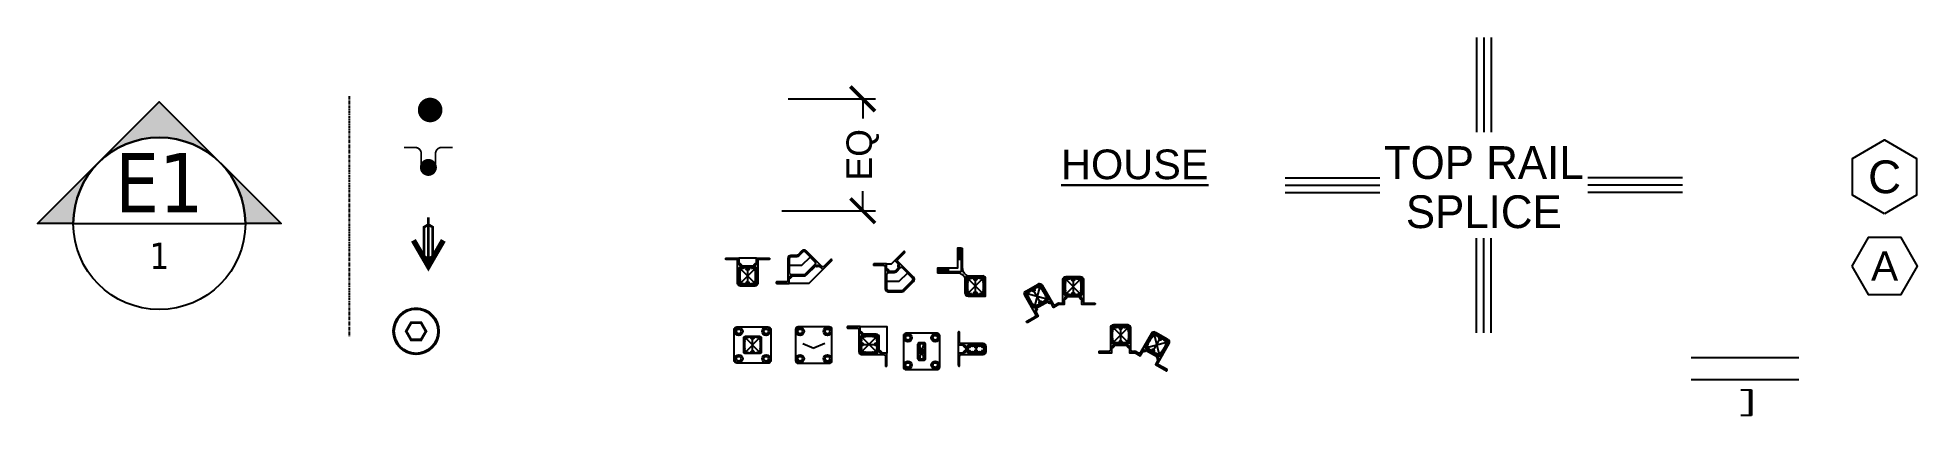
# Model space of a CAD drawing. Header units: inches. Extents: x -297 to 791, y -313 to 332.
# Drawn here: x -258.2 to -0.2, y 269.2 to 321.1 of the extents above; entities that cross this region are included whole.
import ezdxf
from ezdxf.enums import TextEntityAlignment as Align

# ---------------------------------------------------------------- set-up
doc = ezdxf.new("R2010")
doc.units = ezdxf.units.IN
doc.header["$LTSCALE"] = 0.5
doc.header["$MEASUREMENT"] = 0
doc.set_wipeout_variables(frame=1)
doc.header["$PDMODE"] = 34
doc.header["$PDSIZE"] = 5
doc.linetypes.add('CENTER2', pattern=[1.125, 0.75, -0.125, 0.125, -0.125])
doc.layers.get('Defpoints').update_dxf_attribs({"color": 85})
for name, color, linetype in [('1', 161, 'Continuous'), ('Center', 1, 'CENTER2'), ('Detail', 251, 'Continuous'), ('Dims', 1, 'Continuous'), ('PKTP-TAG', 81, 'Continuous'), ('POST-TAG', 4, 'Continuous')]:
    doc.layers.add(name, color=color, linetype=linetype)
doc.layers.add('Cable', color=230, linetype='Continuous', lineweight=40)
doc.layers.add('NOTES', color=7, linetype='Continuous', lineweight=30)
doc.styles.add('Schedule', font='GOTHIC.TTF', dxfattribs={"width": 0.9})
doc.styles.get("Standard").update_dxf_attribs({"font": 'arial.ttf'})
doc.styles.add('Tahoma', font='tahoma.ttf')
doc.dimstyles.new('Arch2', dxfattribs={"dimtxt": 3.5, "dimasz": 3.375, "dimexe": 1.75, "dimexo": 1.75, "dimgap": 1.75, "dimtad": 0, "dimdec": 4, "dimzin": 0, "dimdsep": 46, "dimlunit": 4, "dimtxsty": 'Standard', "dimblk": 'ARCHTICK', "dimcen": 0, "dimclrd": 256, "dimclre": 256, "dimclrt": 7, "dimadec": 1, "dimazin": 3, "dimtfac": 1, "dimtdec": 4, "dimtofl": 0, "dimtmove": 0, "dimatfit": 3, "dimfxl": 0.18, "dimfrac": 1, "dimtolj": 1, "dimtzin": 0, "dimlwd": -1, "dimlwe": -1, "dimarcsym": 0})
pattern_1 = [(135, (-333.18755, -672.20582), (0.088388348, 0.088388348), [])]

msp = doc.modelspace()

# ---------------------------------------------------------------- texts
at = {"layer": 'NOTES'}
msp.add_text('%%UHOUSE', height=4.072103, dxfattribs=at).set_placement((-107.63831, 303.66944), align=Align.MIDDLE_CENTER)
at = {"layer": 'NOTES', "insert": (-59.73748, 294.85111), "char_height": 4.5, "width": 32.9523601, "attachment_point": 8, "line_spacing_factor": 0.9, "style": 'Schedule'}
msp.add_mtext('{\\W1;TOP RAIL SPLICE}', dxfattribs=at)

# ---------------------------------------------------------------- blocks, each defined once
blk = doc.blocks.new('_ArchTick')
at = {"color": 0, "linetype": 'ByBlock', "const_width": 0.15}
blk.add_lwpolyline([(-0.5, -0.5), (0.5, 0.5)], dxfattribs=at)
blk = doc.blocks.new('*D109')
at = {"layer": 'Defpoints', "color": 0, "transparency": 16777216}
for p in [(-156.98, 312.67), (-157.82, 297.3), (-144.98, 297.3)]:
    blk.add_point(p, dxfattribs=at)
at = {"layer": 'Dims', "transparency": 16777216}
for p, q in [((-155.23, 312.67), (-143.23, 312.67)), ((-144.98, 312.67), (-144.98, 309.98)), ((-144.98, 297.3), (-144.98, 299.98)), ((-156.07, 297.3), (-143.23, 297.3))]:
    blk.add_line(p, q, dxfattribs=at)
at = {"layer": 'Dims', "transparency": 16777216, "xscale": 3.375, "yscale": 3.375, "zscale": 3.375}
for p, rotation in [((-144.98, 312.67), 90), ((-144.98, 297.3), 270)]:
    blk.add_blockref('_ArchTick', p, dxfattribs=dict(at, rotation=rotation))
at = {"layer": 'Dims', "color": 7, "transparency": 16777216, "insert": (-144.98, 304.98), "char_height": 3.5, "attachment_point": 5, "rotation": 90}
blk.add_mtext('\\A1;EQ', dxfattribs=at)
blk = doc.blocks.new('PICKET PANEL CALL-OUT')
blk.add_wipeout([(0, -10.13), (8.77, -5.06), (8.77, 5.06), (0, 10.12), (-8.77, 5.06), (-8.77, -5.06)])
blk.add_lwpolyline([(0, -10.13), (8.77, -5.06), (8.77, 5.06), (0, 10.12), (-8.77, 5.06), (-8.77, -5.06)], close=True)
at = {"flags": 8}
blk.add_attdef('TAG', text='', height=9, dxfattribs=at).set_placement((0, 0), align=Align.MIDDLE_CENTER)
blk = doc.blocks.new('CORNER 45DEG POST FB')
blk.add_lwpolyline([(-0.67, -0.79), (-0.67, 0), (-2.4, 0, 0.414214), (-2.46, -0.06), (-2.46, -0.13, 0.414214), (-2.4, -0.19), (-1.06, -0.19, -0.414214), (-0.86, -0.39), (-0.86, -3.42, 0.414214), (-0.44, -3.84), (1.43, -3.84, 0.198912), (1.7, -3.73), (3.03, -2.4, 0.414214), (3.03, -1.81), (0.88, 0.33, -0.414214), (0.88, 0.62), (1.83, 1.57, 0.414214), (1.83, 1.65), (1.78, 1.7, 0.414214), (1.7, 1.7), (0.47, 0.47), (1.03, -0.09, -0.737662), (1.02, -0.11, 0.250455), (0.88, -0.16, 1), (0.92, -0.2, -2.449435), (0.92, -0.33, 1), (0.88, -0.37, 0.250441), (1.02, -0.42, -0.737643), (1.03, -0.44), (0.49, -0.99, -0.198912), (0.35, -1.04), (-0.42, -1.04, -0.737643), (-0.42, -1.02, 0.250441), (-0.36, -0.89, 1), (-0.42, -0.89, -2.449435), (-0.51, -0.79, 1), (-0.51, -0.73, 0.250455), (-0.64, -0.8, -0.737662)], format="xyb", close=True)
blk.add_lwpolyline([(0.62, -1.12, -0.198912), (0.35, -1.23), (-0.44, -1.23, 0.414214), (-0.67, -1.46), (-0.67, -3.42, 0.414214), (-0.44, -3.65), (1.43, -3.65, 0.198912), (1.57, -3.59), (2.89, -2.27, 0.414214), (2.89, -1.95), (1.5, -0.56, 0.414214), (1.19, -0.56), (0.62, -1.12)], format="xyb")
at = {"layer": 'Defpoints'}
for points in [[(-0.67, 0), (0, 0), (0.47, 0.47)], [(2.18, -1.27), (1.01, -2.44), (-0.65, -2.44)]]:
    blk.add_lwpolyline(points, dxfattribs=at)
blk = doc.blocks.new('45 BP')
at = {"layer": 'Defpoints'}
for p in [(-1.52, 0.63), (1.52, 0.63)]:
    blk.add_line(p, (0, 0), dxfattribs=at)
at = {"layer": 'Detail'}
blk.add_lwpolyline([(-2.12, -2.06), (2.12, -2.06, 0.414214), (2.5, -1.69), (2.5, 2.56, 0.414214), (2.12, 2.94), (-2.12, 2.94, 0.414214), (-2.5, 2.56), (-2.5, -1.69, 0.414214)], format="xyb", close=True, dxfattribs=at)
for centre, radius in [((-1.88, 2.31), 0.549), ((-1.88, 2.31), 0.319), ((1.88, 2.31), 0.549), ((1.88, 2.31), 0.319), ((-1.88, -1.44), 0.549), ((-1.88, -1.44), 0.319), ((1.88, -1.44), 0.549), ((1.88, -1.44), 0.319)]:
    blk.add_circle(centre, radius, dxfattribs=at)
blk = doc.blocks.new('45DEG INSIDE CORNER FASCIA BRACKET')
blk.add_lwpolyline([(-2.66, 0.8, 0.250455), (-2.53, 0.73, 1), (-2.53, 0.79, -2.449435), (-2.44, 0.89, 1), (-2.38, 0.89, 0.244932), (-2.44, 1.01, -0.729658), (-2.43, 1.04), (-0.59, 1.04, 0.198912), (-0.32, 1.15), (0.98, 2.46, -0.729658), (1.01, 2.44, 0.244932), (1.05, 2.31, 1), (1.1, 2.35, -2.449435), (1.23, 2.35, 1), (1.27, 2.31, 0.250455), (1.32, 2.45, -0.737662), (1.34, 2.46), (1.9, 1.9), (3.13, 3.13, 0.414214), (3.13, 3.21), (3.08, 3.26, 0.414214), (2.99, 3.26), (2.05, 2.31, -0.414214), (1.76, 2.31), (-0.38, 4.45, 0.414214), (-0.97, 4.45), (-1.53, 3.89, -0.198912), (-1.67, 3.83), (-2.47, 3.83, 0.414214), (-2.88, 3.42), (-2.88, 0.39, -0.414214), (-3.08, 0.19), (-4.42, 0.19, 0.414214), (-4.48, 0.13), (-4.48, 0.06, 0.414214), (-4.42, 0), (-2.69, 0), (-2.69, 0.79, -0.737662)], format="xyb", close=True)
blk.add_lwpolyline([(-1.4, 3.76, -0.198912), (-1.67, 3.65), (-2.47, 3.65, 0.414214), (-2.69, 3.42), (-2.69, 1.46, 0.414214), (-2.47, 1.23), (-0.59, 1.23, 0.198912), (-0.45, 1.29), (0.87, 2.61, 0.414214), (0.87, 2.93), (-0.52, 4.32, 0.414214), (-0.84, 4.32), (-1.4, 3.76)], format="xyb")
at = {"layer": 'Defpoints'}
for points in [[(0.16, 3.61), (-1.01, 2.44), (-2.67, 2.44)], [(1.9, 1.9), (0, 0), (-2.69, 0)]]:
    blk.add_lwpolyline(points, dxfattribs=at)
blk = doc.blocks.new('TOGGLE')
at = {"layer": 'Cable', "const_width": 1.6875}
blk.add_lwpolyline([(-0.84375, 0, -1), (0.84375, 0, -1)], format="xyb", close=True, dxfattribs=at)
blk = doc.blocks.new('*U184')
at = {"layer": 'Cable', "lineweight": 50, "const_width": 0.24}
for points in [[(-0.98, 0), (-0.98, 1.9, 0.414214), (-1.82, 2.74), (-3.34, 2.74)], [(0.98, 0), (0.98, 1.9, -0.414214), (1.82, 2.74), (3.34, 2.74)]]:
    blk.add_lwpolyline(points, format="xyb", dxfattribs=at)
at = {"layer": 'Cable', "lineweight": 50, "const_width": 1.17}
blk.add_lwpolyline([(0, 0.58, -1), (0, -0.58, -1)], format="xyb", close=True, dxfattribs=at)
blk = doc.blocks.new('*U186')
at = {"layer": 'Cable', "lineweight": 40, "const_width": 0.375}
blk.add_lwpolyline([(0, 6.71), (0, 5.71), (-0.6, 5.35), (-0.6, 1.35), (0, 1), (0, 0), (0, 1), (0.6, 1.35), (0.6, 5.35), (0, 5.71), (0, 1)], dxfattribs=at)
at = {"layer": 'Cable', "const_width": 0.75}
blk.add_lwpolyline([(2.05, 3.54), (2.05, 3.54), (0, 0), (-2.05, 3.54)], dxfattribs=at)
blk = doc.blocks.new('*U188')
blk.add_wipeout([(11.81, 0), (16.71, 0), (0, 16.71), (-16.71, 0), (-11.81, 0), (-11.81, -0.08), (-11.81, -0.23), (-11.8, -0.35), (-11.8, -0.45), (-11.8, -0.54), (-11.79, -0.66), (-11.78, -0.76), (-11.76, -1.16), (-11.68, -1.76), (-11.58, -2.31), (-11.46, -2.86), (-11.28, -3.51), (-11.13, -3.94), (-10.9, -4.56), (-10.5, -5.41), (-10.1, -6.13), (-9.47, -7.08), (-8.92, -7.74), (-8.47, -8.24), (-7.79, -8.87), (-7.09, -9.45), (-6.39, -9.93), (-5.44, -10.5), (-4.51, -10.92), (-3.7, -11.22), (-3.16, -11.38), (-2.7, -11.5), (-2.05, -11.64), (-1.21, -11.75), (-0.45, -11.81), (0.14, -11.81), (1.16, -11.77), (1.97, -11.65), (2.94, -11.44), (3.89, -11.16), (4.61, -10.87), (5.09, -10.66), (5.6, -10.4), (5.99, -10.18), (6.39, -9.93), (6.87, -9.6), (7.43, -9.19), (7.78, -8.88), (7.92, -8.76), (8.04, -8.65), (8.18, -8.52), (8.25, -8.45), (8.35, -8.36), (8.43, -8.28), (8.51, -8.18), (8.62, -8.07), (8.74, -7.95), (8.86, -7.8), (9.1, -7.53), (9.36, -7.21), (9.58, -6.91), (9.76, -6.64), (10.12, -6.09), (10.46, -5.5), (10.64, -5.12), (10.92, -4.5), (11.08, -4.09), (11.24, -3.63), (11.37, -3.2), (11.5, -2.72), (11.57, -2.36), (11.68, -1.76), (11.76, -1.15), (11.8, -0.52)]).dxf.layer = 'Dims'
h = blk.add_hatch(color=256)
edge = h.paths.add_edge_path()
edge.add_line((-11.81, 0), (-16.71, 0))
edge.add_line((-16.71, 0), (0, 16.71))
edge.add_line((0, 16.71), (16.71, 0))
edge.add_line((16.71, 0), (11.81, 0))
edge.add_arc((0, 0), 11.81, 0, 180)
blk.add_line((-11.81, 0), (11.81, 0))
blk.add_lwpolyline([(-11.81, 0), (-16.71, 0), (0, 16.71), (16.71, 0), (11.81, 0, 1)], format="xyb", close=True)
blk.add_circle((0, 0), 11.81)
at = {"layer": 'NOTES', "style": 'Tahoma', "flags": 8}
blk.add_attdef('VIEWNUMBER', text='', height=8.12, dxfattribs=at).set_placement((0, -0.89), align=Align.BOTTOM_CENTER)
blk.add_attdef('SHEETNUMBER', text='', height=3.62, dxfattribs=at).set_placement((0, -2.64), align=Align.TOP_CENTER)
blk = doc.blocks.new('BUTTON TERM')
at = {"layer": 'Cable', "const_width": 0.375}
blk.add_lwpolyline([(0, -3.09, 1), (0, 3.09, 1), (0, -3.09, 6.313752)], format="xyb", dxfattribs=at)
blk.add_lwpolyline([(-0.68, 1.18), (-1.36, 0), (-0.68, -1.18), (0.68, -1.18), (1.36, 0), (0.68, 1.18)], close=True, dxfattribs=at)
at = {"layer": 'Cable'}
blk.add_circle((0, 0), 3.09, dxfattribs=at)
blk = doc.blocks.new('OUTSIDE CORNER FASCIA BRACKET-new post')
h = blk.add_hatch()
h.set_pattern_fill('ANSI31', color=256, style=0)
h.set_pattern_definition(pattern_1)
h.paths.add_polyline_path([(0.5, 1.25), (0, 1.25), (0, 2.75), (0.5, 2.75)])
h = blk.add_hatch()
h.set_pattern_fill('ANSI31', color=256, style=0)
h.set_pattern_definition(pattern_1)
h.paths.add_polyline_path([(-2.75, -0.5), (-2.75, 0), (-1.25, 0), (-1.25, -0.5)])
for p, q in [((0.5, 2.75), (0.67, 2.75)), ((0.5, 2.75), (0.5, -0.5)), ((0.67, -0.04), (0.67, 2.75)), ((-2.75, -0.5), (-2.75, -0.67)), ((0.5, -0.5), (-2.75, -0.5)), ((0.04, -0.67), (-2.75, -0.67)), ((0.77, -0.98), (0.75, -0.96)), ((0.98, -0.77), (0.96, -0.75)), ((1.04, -3.44), (1.04, -1.64)), ((1.23, -3.44), (1.23, -1.38)), ((1.25, -1.34), (1.24, -1.35)), ((1.34, -1.25), (1.35, -1.24)), ((1.38, -1.23), (3.44, -1.23)), ((1.64, -1.04), (3.44, -1.04)), ((3.65, -3.5), (3.65, -1.44)), ((3.83, -3.77), (3.83, -1.44)), ((1.43, -3.65), (3.5, -3.65)), ((1.43, -3.83), (3.77, -3.83)), ((3.54, -3.62), (3.52, -3.63)), ((3.62, -3.54), (3.63, -3.53))]:
    blk.add_line(p, q)
for points in [[(0, 1.25), (0.5, 1.25), (0.5, 2.75), (0, 2.75)], [(-1.25, 0), (-2.75, 0), (-2.75, -0.5), (-1.25, -0.5)]]:
    blk.add_lwpolyline(points, close=True)
for points in [[(1.25, -1.46, -0.414214), (1.46, -1.25), (3.42, -1.25, -0.414214), (3.63, -1.46), (3.63, -3.42, -0.414214), (3.42, -3.63), (1.46, -3.63, -0.414214), (1.25, -3.42)], [(2.62, -3.53), (2.92, -3.53, -1), (3.03, -3.53), (3.24, -3.53, -0.128578), (3.21, -3.43, -1), (3.31, -3.42, 2.347638), (3.42, -3.31, -1), (3.43, -3.21, -0.128578), (3.53, -3.24), (3.53, -3.03, -1), (3.53, -2.92), (3.53, -2.53), (3.52, -2.52), (3.53, -2.51), (3.53, -2.37), (3.52, -2.36), (3.53, -2.35), (3.53, -1.96, -1), (3.53, -1.84), (3.53, -1.64, -0.128578), (3.43, -1.67, -1), (3.42, -1.57, 2.347638), (3.31, -1.45, -1), (3.21, -1.45, -0.128578), (3.24, -1.35), (3.03, -1.35, -1), (2.92, -1.35), (2.62, -1.35, -0.336086), (2.59, -1.6, -1), (2.52, -1.54, 2.347638), (2.35, -1.54, -1), (2.28, -1.6, -0.336086), (2.25, -1.35), (1.96, -1.35, -1), (1.84, -1.35), (1.64, -1.35, -0.128578), (1.67, -1.45, -1), (1.57, -1.45, 2.347638), (1.45, -1.57, -1), (1.45, -1.67, -0.128578), (1.35, -1.64), (1.35, -1.84, -1), (1.35, -1.96), (1.35, -2.92, -1), (1.35, -3.03), (1.35, -3.24, -0.128578), (1.45, -3.21, -1), (1.45, -3.31, 2.347638), (1.57, -3.42, -1), (1.67, -3.43, -0.128578), (1.64, -3.53), (1.84, -3.53, -1), (1.96, -3.53), (2.25, -3.53, -0.336086), (2.28, -3.27, -1), (2.35, -3.34, 2.347638), (2.52, -3.34, -1), (2.59, -3.27, -0.336086)]]:
    blk.add_lwpolyline(points, format="xyb", close=True)
for centre, radius, start, end in [((0.04, -1.67), 1, 45, 90), ((1.67, -0.04), 1, 180, 225), ((0.11, -1.64), 0.936, 0, 45), ((1.64, -0.11), 0.936, 225, 270), ((1.23, -1.23), 0.0951, 350.3828, 279.6172), ((1.27, -1.38), 0.0394, 135, 180), ((1.25, -1.33), 0.00984, 315, 99.6172), ((1.33, -1.25), 0.00984, 170.3828, 315), ((1.38, -1.27), 0.0394, 90, 135), ((3.44, -1.44), 0.393, 0, 90), ((3.44, -1.44), 0.205, 0, 90), ((1.43, -3.44), 0.393, 180, 270), ((1.43, -3.44), 0.205, 180, 270), ((3.5, -3.61), 0.0394, 270, 315), ((3.54, -3.63), 0.00984, 350.3828, 135), ((3.65, -3.65), 0.0951, 170.3828, 99.6172), ((3.63, -3.54), 0.00984, 135, 279.6172), ((3.61, -3.5), 0.0394, 315, 0), ((3.77, -3.77), 0.0618, 270, 0)]:
    blk.add_arc(centre, radius, start, end)
at = {"layer": 'Defpoints'}
for p, q in [((1.46, -1.46), (3.42, -3.42)), ((3.42, -1.46), (1.46, -3.42)), ((2.44, -3.42), (2.44, -1.46))]:
    blk.add_line(p, q, dxfattribs=at)
blk.add_lwpolyline([(0, 1.25), (0, 0), (-1.25, 0)], dxfattribs=at)
blk = doc.blocks.new('TRIMLINE FASCIA BRACKET')
for points in [[(-2.44, -0.55), (-2.44, -2.28, 0.414169), (-2.38, -2.34), (-2.31, -2.34, 0.414258), (-2.25, -2.28), (-2.25, -0.94, -0.414169), (-2.04, -0.74), (0.98, -0.74, 0.414258), (1.4, -0.32), (1.4, 0.32, 0.414169), (0.98, 0.74), (-2.04, 0.74, -0.414258), (-2.25, 0.94), (-2.25, 2.28, 0.414169), (-2.31, 2.34), (-2.38, 2.34, 0.414258), (-2.44, 2.28), (-2.44, 0.55), (-1.65, 0.55, -0.737696), (-1.64, 0.52, 0.250533), (-1.71, 0.39, 0.999791), (-1.65, 0.39, -2.448975), (-1.55, 0.3, 0.999946), (-1.55, 0.24, 0.250502), (-1.42, 0.3, -0.737812), (-1.4, 0.3), (-1.4, -0.3, -0.737609), (-1.42, -0.3, 0.250362), (-1.55, -0.24, 1.000209), (-1.55, -0.3, -2.449896), (-1.65, -0.39, 1.000054), (-1.71, -0.39, 0.250394), (-1.64, -0.52, -0.737492), (-1.65, -0.55), (-2.44, -0.55)], [(-0.98, 0.55), (0.98, 0.55, -0.414214), (1.19, 0.35), (1.19, -0.35, -0.414214), (0.98, -0.55), (-0.98, -0.55, -0.414214), (-1.19, -0.35), (-1.19, 0.34, -0.414214), (-0.98, 0.55)], [(1.07, 0.15), (1.07, -0.15, 0.848047), (1.04, -0.24, -2.34745), (0.88, -0.29, 1), (0.79, -0.25, 0.195976), (0.78, -0.41, -0.510056), (0.77, -0.43), (0.59, -0.43, 1), (0.48, -0.43), (0.19, -0.43, 0.305322), (0.15, -0.2, 1), (0.08, -0.26, -2.347638), (-0.08, -0.26, 1), (-0.15, -0.2, 0.305322), (-0.19, -0.43), (-0.48, -0.43, 1), (-0.59, -0.43), (-0.77, -0.43, -0.510068), (-0.78, -0.41, 0.195966), (-0.79, -0.25, 1.000018), (-0.88, -0.29, -2.347508), (-1.04, -0.24, 0.848063), (-1.07, -0.15), (-1.07, 0.15, 0.848048), (-1.04, 0.24, -2.34745), (-0.88, 0.29, 1), (-0.79, 0.25, 0.195976), (-0.78, 0.41, -0.510055), (-0.77, 0.43), (-0.59, 0.43, 1), (-0.48, 0.43), (-0.19, 0.43, 0.305599), (-0.15, 0.2, 1), (-0.08, 0.26, -2.347638), (0.08, 0.26, 1), (0.15, 0.2, 0.305599), (0.19, 0.43), (0.48, 0.43, 1), (0.59, 0.43), (0.77, 0.43, -0.510068), (0.78, 0.41, 0.195966), (0.79, 0.25, 1.000018), (0.88, 0.29, -2.347506), (1.04, 0.24, 0.848063), (1.07, 0.15)]]:
    blk.add_lwpolyline(points, format="xyb")
at = {"elevation": 0.02}
blk.add_lwpolyline([(-1.21, 0.32), (-1.21, -0.32, 0.414169), (-0.98, -0.55), (0.98, -0.55, 0.414258), (1.21, -0.32), (1.21, 0.32, 0.414169), (0.98, 0.55), (-0.98, 0.55, 0.414258), (-1.21, 0.32, 0.761778)], format="xyb", dxfattribs=at)
at = {"layer": 'Defpoints'}
blk.add_line((-2.44, 0.55), (-2.44, -0.55), dxfattribs=at)
blk.add_lwpolyline([(0, 0.34), (0, -0.34)], dxfattribs=at)
blk = doc.blocks.new('TRIMLINE POST BP')
blk.add_lwpolyline([(-2.13, -2.5), (2.12, -2.5, 0.414214), (2.5, -2.13), (2.5, 2.12, 0.414214), (2.12, 2.5), (-2.13, 2.5, 0.414214), (-2.5, 2.12), (-2.5, -2.13, 0.414214)], format="xyb", close=True)
for points in [[(-0.55, 0.98), (-0.55, -0.98, 0.414214), (-0.35, -1.19), (0.35, -1.19, 0.414214), (0.55, -0.98), (0.55, 0.98, 0.414214), (0.35, 1.19), (-0.35, 1.19, 0.414214), (-0.55, 0.98)], [(-0.15, 1.07), (0.15, 1.07, 0.848047), (0.24, 1.04, -2.34745), (0.29, 0.88, 1), (0.25, 0.79, 0.195976), (0.41, 0.78, -0.510056), (0.43, 0.77), (0.43, 0.59, 1), (0.43, 0.48), (0.43, 0.19, 0.305322), (0.2, 0.15, 1), (0.26, 0.08, -2.347638), (0.26, -0.08, 1), (0.2, -0.15, 0.305322), (0.43, -0.19), (0.43, -0.48, 1), (0.43, -0.59), (0.43, -0.77, -0.510068), (0.41, -0.78, 0.195966), (0.25, -0.79, 1.000018), (0.29, -0.88, -2.347508), (0.24, -1.04, 0.848063), (0.15, -1.07), (-0.15, -1.07, 0.848048), (-0.24, -1.04, -2.34745), (-0.29, -0.88, 1), (-0.25, -0.79, 0.195976), (-0.41, -0.78, -0.510055), (-0.43, -0.77), (-0.43, -0.59, 1), (-0.43, -0.48), (-0.43, -0.19, 0.305599), (-0.2, -0.15, 1), (-0.26, -0.08, -2.347638), (-0.26, 0.08, 1), (-0.2, 0.15, 0.305599), (-0.43, 0.19), (-0.43, 0.48, 1), (-0.43, 0.59), (-0.43, 0.77, -0.510068), (-0.41, 0.78, 0.195966), (-0.25, 0.79, 1.000018), (-0.29, 0.88, -2.347506), (-0.24, 1.04, 0.848063), (-0.15, 1.07)]]:
    blk.add_lwpolyline(points, format="xyb")
for centre, radius in [((-1.88, 1.87), 0.549), ((-1.88, 1.87), 0.319), ((1.87, 1.87), 0.549), ((1.87, 1.87), 0.319), ((-1.88, -1.88), 0.549), ((-1.88, -1.88), 0.319), ((1.87, -1.88), 0.549), ((1.87, -1.88), 0.319)]:
    blk.add_circle(centre, radius)
at = {"layer": 'Defpoints'}
for q in [(-0.35, 0.98), (-0.35, -0.98), (0.35, 0.98), (0.35, -0.98)]:
    blk.add_line((0, 0), q, dxfattribs=at)
blk.add_lwpolyline([(-0.34, 0), (0.35, 0)], dxfattribs=at)
blk = doc.blocks.new('STD POST-NEW')
for points in [[(0.98, 1.19, -0.414214), (1.19, 0.98), (1.19, -0.98, -0.414214), (0.98, -1.19), (-0.98, -1.19, -0.414214), (-1.19, -0.98), (-1.19, 0.98, -0.414214), (-0.98, 1.19)], [(-1.09, -0.18), (-1.09, -0.48, -1), (-1.09, -0.59), (-1.09, -0.8, -0.128578), (-0.99, -0.77, -1), (-0.99, -0.87, 2.347638), (-0.87, -0.99, -1), (-0.77, -0.99, -0.128578), (-0.8, -1.09), (-0.59, -1.09, -1), (-0.48, -1.09), (-0.09, -1.09), (-0.08, -1.08), (-0.07, -1.09), (0.07, -1.09), (0.08, -1.08), (0.09, -1.09), (0.48, -1.09, -1), (0.59, -1.09), (0.8, -1.09, -0.128578), (0.77, -0.99, -1), (0.87, -0.99, 2.347638), (0.99, -0.87, -1), (0.99, -0.77, -0.128578), (1.09, -0.8), (1.09, -0.59, -1), (1.09, -0.48), (1.09, -0.18, -0.336086), (0.84, -0.15, -1), (0.9, -0.08, 2.347638), (0.9, 0.08, -1), (0.84, 0.15, -0.336086), (1.09, 0.18), (1.09, 0.48, -1), (1.09, 0.59), (1.09, 0.8, -0.128578), (0.99, 0.77, -1), (0.99, 0.87, 2.347638), (0.87, 0.99, -1), (0.77, 0.99, -0.128578), (0.8, 1.09), (0.59, 1.09, -1), (0.48, 1.09), (-0.48, 1.09, -1), (-0.59, 1.09), (-0.8, 1.09, -0.128578), (-0.77, 0.99, -1), (-0.87, 0.99, 2.347638), (-0.99, 0.87, -1), (-0.99, 0.77, -0.128578), (-1.09, 0.8), (-1.09, 0.59, -1), (-1.09, 0.48), (-1.09, 0.18, -0.336086), (-0.84, 0.15, -1), (-0.9, 0.08, 2.347638), (-0.9, -0.08, -1), (-0.84, -0.15, -0.336086)]]:
    blk.add_lwpolyline(points, format="xyb", close=True)
at = {"layer": 'Defpoints'}
for p, q in [((0.98, 0.98), (-0.98, -0.98)), ((0.98, -0.98), (-0.98, 0.98)), ((-0.98, 0), (0.98, 0))]:
    blk.add_line(p, q, dxfattribs=at)
blk = doc.blocks.new('*U199')
for points in [[(-1.05, 1.71, -1), (-1.05, 1.65, 2.449435), (-0.96, 1.55, -1), (-0.89, 1.55, -0.250441), (-0.96, 1.42, 0.737643), (-0.95, 1.4), (0.95, 1.4, 0.737643), (0.96, 1.42, -0.250441), (0.89, 1.55, -1), (0.96, 1.55, 2.449435), (1.05, 1.65, -1), (1.05, 1.71, -0.250455), (1.18, 1.64, 0.737662), (1.21, 1.65), (1.21, 2.44), (2.94, 2.44, -0.414214), (3, 2.38), (3, 2.31, -0.414214), (2.94, 2.25), (1.6, 2.25, 0.414214), (1.4, 2.04), (1.4, -0.98, -0.414214), (0.98, -1.4), (-0.98, -1.4, -0.414214), (-1.4, -0.98), (-1.4, 2.04, 0.414214), (-1.6, 2.25), (-2.94, 2.25, -0.414214), (-3, 2.31), (-3, 2.38, -0.414214), (-2.94, 2.44), (-1.21, 2.44), (-1.21, 1.65, 0.737662), (-1.18, 1.64, -0.250455)], [(1.21, -0.98), (1.21, 0.98, 0.414214), (0.98, 1.21), (-0.98, 1.21, 0.414214), (-1.21, 0.98), (-1.21, -0.98, 0.414214), (-0.98, -1.21), (0.98, -1.21, 0.414214)]]:
    blk.add_lwpolyline(points, format="xyb", close=True)
at = {"layer": 'Defpoints'}
blk.add_line((1.21, 2.44), (-1.21, 2.44), dxfattribs=at)
at = {"rotation": 90}
blk.add_blockref('STD POST-NEW', (0, 0), dxfattribs=at)
blk = doc.blocks.new('FB-NEW-IC')
for points in [[(-1.04, -3.39), (-1.04, -1.46, 0.414214), (-1.46, -1.04), (-3.39, -1.04, -0.737643), (-3.4, -1.02, 0.250441), (-3.33, -0.89, 1), (-3.4, -0.89, -2.449435), (-3.49, -0.79, 1), (-3.49, -0.73, 0.250455), (-3.62, -0.8, -0.737662), (-3.65, -0.79), (-3.65, 0), (-5.38, 0, 0.414214), (-5.44, -0.06), (-5.44, -0.13, 0.414214), (-5.38, -0.19), (-4.04, -0.19, -0.414214), (-3.84, -0.39), (-3.84, -3.42, 0.414214), (-3.42, -3.84), (-0.39, -3.84, -0.414214), (-0.19, -4.04), (-0.19, -5.38, 0.414214), (-0.13, -5.44), (-0.06, -5.44, 0.414214), (0, -5.38), (0, -3.65), (-0.79, -3.65, -0.737662), (-0.8, -3.62, 0.250455), (-0.73, -3.49, 1), (-0.79, -3.49, -2.449435), (-0.89, -3.4, 1), (-0.89, -3.33, 0.250441), (-1.02, -3.4, -0.737643)], [(-3.65, -3.42, 0.414214), (-3.42, -3.65), (-1.46, -3.65, 0.414214), (-1.23, -3.42), (-1.23, -1.46, 0.414214), (-1.46, -1.23), (-3.42, -1.23, 0.414214), (-3.65, -1.46)]]:
    blk.add_lwpolyline(points, format="xyb", close=True)
at = {"layer": 'Defpoints'}
blk.add_lwpolyline([(-3.65, 0), (0, 0), (0, -3.65)], dxfattribs=at)
blk.add_blockref('STD POST-NEW', (-2.44, -2.44))
blk = doc.blocks.new('*U201')
for points in [[(-2.5, -2.13), (-2.5, 2.12, -0.414214), (-2.13, 2.5), (2.12, 2.5, -0.414214), (2.5, 2.12), (2.5, -2.13, -0.414214), (2.12, -2.5), (-2.13, -2.5, -0.414214)], [(-1.19, 0.98, -0.414214), (-0.98, 1.19), (0.98, 1.19, -0.414214), (1.19, 0.98), (1.19, -0.98, -0.414214), (0.98, -1.19), (-0.98, -1.19, -0.414214), (-1.19, -0.98)], [(0.18, -1.09), (0.48, -1.09, -1), (0.59, -1.09), (0.8, -1.09, -0.128578), (0.77, -0.99, -1), (0.87, -0.99, 2.347638), (0.99, -0.87, -1), (0.99, -0.77, -0.128578), (1.09, -0.8), (1.09, -0.59, -1), (1.09, -0.48), (1.09, -0.09), (1.08, -0.08), (1.09, -0.07), (1.09, 0.07), (1.08, 0.08), (1.09, 0.09), (1.09, 0.48, -1), (1.09, 0.59), (1.09, 0.8, -0.128578), (0.99, 0.77, -1), (0.99, 0.87, 2.347638), (0.87, 0.99, -1), (0.77, 0.99, -0.128578), (0.8, 1.09), (0.59, 1.09, -1), (0.48, 1.09), (0.18, 1.09, -0.336086), (0.15, 0.84, -1), (0.08, 0.9, 2.347638), (-0.08, 0.9, -1), (-0.15, 0.84, -0.336086), (-0.18, 1.09), (-0.48, 1.09, -1), (-0.59, 1.09), (-0.8, 1.09, -0.128578), (-0.77, 0.99, -1), (-0.87, 0.99, 2.347638), (-0.99, 0.87, -1), (-0.99, 0.77, -0.128578), (-1.09, 0.8), (-1.09, 0.59, -1), (-1.09, 0.48), (-1.09, -0.48, -1), (-1.09, -0.59), (-1.09, -0.8, -0.128578), (-0.99, -0.77, -1), (-0.99, -0.87, 2.347638), (-0.87, -0.99, -1), (-0.77, -0.99, -0.128578), (-0.8, -1.09), (-0.59, -1.09, -1), (-0.48, -1.09), (-0.18, -1.09, -0.336086), (-0.15, -0.84, -1), (-0.08, -0.9, 2.347638), (0.08, -0.9, -1), (0.15, -0.84, -0.336086)]]:
    blk.add_lwpolyline(points, format="xyb", close=True)
for centre, radius in [((-1.88, 1.87), 0.549), ((-1.88, 1.87), 0.319), ((1.87, 1.87), 0.549), ((1.87, 1.87), 0.319), ((-1.88, -1.88), 0.549), ((-1.88, -1.88), 0.319), ((1.87, -1.88), 0.549), ((1.87, -1.88), 0.319)]:
    blk.add_circle(centre, radius)
at = {"layer": 'Defpoints'}
for p, q in [((-0.98, 0.98), (0.98, -0.98)), ((0.98, 0.98), (-0.98, -0.98)), ((0, -0.98), (0, 0.98))]:
    blk.add_line(p, q, dxfattribs=at)
blk = doc.blocks.new('end_plate')
for p, q in [((0, 0.5), (1.4375, 0.5)), ((1.1875, 0.5), (1.1875, -0.5)), ((1.4375, 0.5), (1.4375, -0.5)), ((1.4375, -0.5), (0, -0.5))]:
    blk.add_line(p, q)
blk = doc.blocks.new('*U241')
for points in [[(0, 0), (-0.69, 0.4), (-1.08, -0.29, -0.737662), (-1.11, -0.28, 0.250455), (-1.19, -0.16, 1), (-1.22, -0.21, -2.449435), (-1.35, -0.25, 1), (-1.4, -0.21, 0.250441), (-1.41, -0.36, -0.737643), (-1.43, -0.38), (-3.08, 0.57, -0.737643), (-3.07, 0.6, 0.250441), (-2.95, 0.68, 1), (-3, 0.71, -2.449435), (-3.04, 0.84, 1), (-3.01, 0.89, 0.250455), (-3.15, 0.9, -0.737662), (-3.17, 0.92), (-2.78, 1.6), (-4.28, 2.47, 0.414214), (-4.36, 2.45), (-4.39, 2.39, 0.414214), (-4.37, 2.31), (-3.21, 1.64, -0.414214), (-3.14, 1.36), (-4.65, -1.27, 0.414214), (-4.5, -1.83), (-2.8, -2.81, 0.414214), (-2.23, -2.66), (-0.72, -0.04, -0.414214), (-0.44, 0.04), (-0.04, -0.19)], [(-0.06, -0.19), (0.4, -0.19, -0.414214), (0.6, -0.39), (0.6, -3.42, 0.414214), (1.02, -3.84), (2.98, -3.84, 0.414214), (3.4, -3.42), (3.4, -0.39, -0.414214), (3.6, -0.19), (4.94, -0.19, 0.414214), (5, -0.13), (5, -0.06, 0.414214), (4.94, 0), (3.21, 0), (3.21, -0.79, -0.737662), (3.18, -0.8, 0.250455), (3.05, -0.73, 1), (3.05, -0.79, -2.449435), (2.96, -0.89, 1), (2.89, -0.89, 0.250441), (2.96, -1.02, -0.737643), (2.95, -1.04), (1.05, -1.04, -0.737643), (1.04, -1.02, 0.250441), (1.11, -0.89, 1), (1.04, -0.89, -2.449435), (0.95, -0.79, 1), (0.95, -0.73, 0.250455), (0.82, -0.8, -0.737662), (0.79, -0.79), (0.79, 0), (0, 0)]]:
    blk.add_lwpolyline(points, format="xyb")
for points in [[(-2.4, -2.57), (-1.41, -0.87, 0.414214), (-1.5, -0.56), (-3.2, 0.42, 0.414214), (-3.51, 0.34), (-4.49, -1.36, 0.414214), (-4.41, -1.67), (-2.71, -2.65, 0.414214)], [(-3.21, 0.41, 0.414214), (-3.49, 0.33), (-4.47, -1.37, 0.414214), (-4.4, -1.65), (-2.69, -2.63, 0.414214), (-2.41, -2.56), (-1.43, -0.86, 0.414214), (-1.51, -0.58)], [(-2.67, -0.31, 1), (-2.57, -0.29, -2.347638), (-2.43, -0.37, 1), (-2.4, -0.47, 0.336086), (-2.25, -0.26), (-1.99, -0.41, 1), (-1.89, -0.47), (-1.71, -0.57, 0.128578), (-1.79, -0.64, 1), (-1.71, -0.69, -2.347638), (-1.67, -0.85, 1), (-1.71, -0.94, 0.128578), (-1.61, -0.97), (-1.71, -1.14, 1), (-1.77, -1.24), (-1.96, -1.58), (-1.98, -1.59), (-1.97, -1.6), (-2.04, -1.72), (-2.06, -1.72), (-2.05, -1.74), (-2.25, -2.07, 1), (-2.3, -2.17), (-2.41, -2.35, 0.128578), (-2.48, -2.27, 1), (-2.53, -2.36, -2.347638), (-2.69, -2.4, 1), (-2.78, -2.35, 0.128578), (-2.81, -2.46), (-2.98, -2.35, 1), (-3.08, -2.3), (-3.34, -2.15, 0.336086), (-3.24, -1.91, 1), (-3.33, -1.94, -2.347638), (-3.48, -1.85, 1), (-3.5, -1.76, 0.336086), (-3.66, -1.97), (-3.91, -1.82, 1), (-4.01, -1.76), (-4.19, -1.66, 0.128578), (-4.11, -1.58, 1), (-4.2, -1.53, -2.347638), (-4.24, -1.37, 1), (-4.19, -1.29, 0.128578), (-4.3, -1.26), (-4.19, -1.08, 1), (-4.14, -0.98), (-3.66, -0.15, 1), (-3.6, -0.05), (-3.5, 0.12, 0.128578), (-3.42, 0.05, 1), (-3.37, 0.13, -2.347638), (-3.21, 0.17, 1), (-3.13, 0.13, 0.128578), (-3.1, 0.23), (-2.92, 0.13, 1), (-2.82, 0.07), (-2.57, -0.08, 0.336086)], [(0.79, -3.42), (0.79, -1.46, -0.414214), (1.02, -1.23), (2.98, -1.23, -0.414214), (3.21, -1.46), (3.21, -3.42, -0.414214), (2.98, -3.65), (1.02, -3.65, -0.414214)], [(2.98, -3.63, 0.414214), (3.19, -3.42), (3.19, -1.46, 0.414214), (2.98, -1.25), (1.02, -1.25, 0.414214), (0.81, -1.46), (0.81, -3.42, 0.414214), (1.02, -3.63)], [(2.15, -3.28, 1), (2.08, -3.34, -2.347638), (1.92, -3.34, 1), (1.85, -3.28, 0.336086), (1.82, -3.53), (1.52, -3.53, 1), (1.41, -3.53), (1.2, -3.53, 0.128578), (1.23, -3.43, 1), (1.13, -3.43, -2.347638), (1.01, -3.31, 1), (1.01, -3.21, 0.128578), (0.91, -3.24), (0.91, -3.03, 1), (0.91, -2.92), (0.91, -2.53), (0.92, -2.52), (0.91, -2.51), (0.91, -2.37), (0.92, -2.36), (0.91, -2.35), (0.91, -1.96, 1), (0.91, -1.85), (0.91, -1.64, 0.128578), (1.01, -1.67, 1), (1.01, -1.57, -2.347638), (1.13, -1.45, 1), (1.23, -1.45, 0.128578), (1.2, -1.35), (1.41, -1.35, 1), (1.52, -1.35), (1.82, -1.35, 0.336086), (1.85, -1.6, 1), (1.92, -1.54, -2.347638), (2.08, -1.54, 1), (2.15, -1.6, 0.336086), (2.18, -1.35), (2.48, -1.35, 1), (2.59, -1.35), (2.8, -1.35, 0.128578), (2.77, -1.45, 1), (2.87, -1.45, -2.347638), (2.99, -1.57, 1), (2.99, -1.67, 0.128578), (3.09, -1.64), (3.09, -1.85, 1), (3.09, -1.96), (3.09, -2.92, 1), (3.09, -3.03), (3.09, -3.24, 0.128578), (2.99, -3.21, 1), (2.99, -3.31, -2.347638), (2.87, -3.43, 1), (2.77, -3.43, 0.128578), (2.8, -3.53), (2.59, -3.53, 1), (2.48, -3.53), (2.18, -3.53, 0.336086)]]:
    blk.add_lwpolyline(points, format="xyb", close=True)
for centre, start, end in [((-0.06, -0.06), 215.6099, 270), ((0.02, -0.09), 240, 294.3901)]:
    blk.add_arc(centre, 0.125, start, end)
at = {"layer": 'Defpoints'}
for points in [[(-2.59, -2.46), (-3.31, 0.23)], [(-1.61, -0.75), (-4.3, -1.47)], [(-2.46, -0.26), (-3.44, -1.96)], [(1.02, -1.46), (2.98, -3.42)], [(1.02, -3.42), (2.98, -1.46)], [(2, -3.42), (2, -1.46)]]:
    blk.add_lwpolyline(points, dxfattribs=at)
blk = doc.blocks.new('POST-DRILLED CALL-OUT')
blk.add_wipeout([(-4.5, 0), (-2.25, -3.9), (2.25, -3.9), (4.5, 0), (2.25, 3.9), (-2.25, 3.9)])
blk.add_lwpolyline([(-4.5, 0), (-2.25, -3.9), (2.25, -3.9), (4.5, 0), (2.25, 3.9), (-2.25, 3.9)], close=True)
at = {"flags": 8}
blk.add_attdef('TAG', text='', height=4, dxfattribs=at).set_placement((0, 0), align=Align.MIDDLE_CENTER)

# ---------------------------------------------------------------- dimensions: what is measured, and where the dimension line sits
at = {"layer": 'Dims'}
dim = msp.add_linear_dim(base=(-144.98053, 297.29565), p1=(-156.98041, 312.67155), p2=(-157.81606, 297.29565), angle=90, text='EQ', dimstyle='Arch2', override={"dimtmove": 1}, dxfattribs=at)
dim.commit()
dim.dimension.update_dxf_attribs({"geometry": '*D109', "text_midpoint": (-144.98053, 304.9836)})

# ---------------------------------------------------------------- linework, layer by layer
at = {"layer": '1'}
for p, q in [((-31.29376, 277.14239), (-16.4944, 277.14239)), ((-31.29376, 274.14239), (-16.4944, 274.14239))]:
    msp.add_line(p, q, dxfattribs=at)
at = {"layer": 'Center'}
msp.add_line((-215.47943, 313.05165), (-215.47943, 280.05165), dxfattribs=at)
at = {"layer": 'Dims'}
for p, q in [((-60.73748, 321.07928), (-60.73748, 308.09944)), ((-59.73748, 321.07928), (-59.73748, 308.09944)), ((-58.73748, 321.07928), (-58.73748, 308.09944)), ((-87.00257, 301.81418), (-74.02274, 301.81418)), ((-87.00257, 300.81418), (-74.02274, 300.81418)), ((-87.00257, 299.81418), (-74.02274, 299.81418)), ((-32.47238, 301.81418), (-45.45221, 301.81418)), ((-32.47238, 300.81418), (-45.45221, 300.81418)), ((-32.47238, 299.81418), (-45.45221, 299.81418)), ((-60.73748, 280.54908), (-60.73748, 293.52892)), ((-59.73748, 280.54908), (-59.73748, 293.52892)), ((-58.73748, 280.54908), (-58.73748, 293.52892))]:
    msp.add_line(p, q, dxfattribs=at)

# ---------------------------------------------------------------- block references
at = {"layer": 'Defpoints'}
msp.add_blockref('BUTTON TERM', (-206.27556, 280.74763), dxfattribs=at)
at = {"layer": 'Detail'}
for name, p in [('45DEG INSIDE CORNER FASCIA BRACKET', (-152.36489, 287.32851)), ('CORNER 45DEG POST FB', (-141.02731, 289.9982)), ('OUTSIDE CORNER FASCIA BRACKET-new post', (-131.94982, 289.39269)), ('*U199', (-160.76445, 288.35033)), ('*U201', (-160.10362, 278.86126)), ('45 BP', (-151.69787, 278.41585)), ('FB-NEW-IC', (-141.66226, 281.38487)), ('TRIMLINE POST BP', (-136.88947, 277.98157)), ('TRIMLINE FASCIA BRACKET', (-129.42511, 278.31074))]:
    msp.add_blockref(name, p, dxfattribs=at)
at = {"layer": 'Detail', "xscale": -1, "rotation": 180}
msp.add_blockref('*U241', (-118.09635, 284.42542), dxfattribs=at)
at = {"layer": 'Detail', "rotation": 180}
msp.add_blockref('*U241', (-107.58266, 277.78594), dxfattribs=at)
at = {"layer": 'Detail', "yscale": 3.5}
msp.add_blockref('end_plate', (-24.45354, 270.93882), dxfattribs=at)
at = {"layer": 'Dims'}
ref = msp.add_blockref('*U188', (-241.51507, 295.54289), dxfattribs=at)
ref.add_attrib('VIEWNUMBER', 'E1', dxfattribs={"layer": 'NOTES', "height": 8.121094, "style": 'Tahoma'}).set_placement((-241.51507, 294.65144), align=Align.BOTTOM_CENTER)
ref.add_attrib('SHEETNUMBER', '1', dxfattribs={"layer": 'NOTES', "height": 3.61758, "style": 'Tahoma'}).set_placement((-241.51507, 292.89836), align=Align.TOP_CENTER)
for name, p in [('TOGGLE', (-204.34598, 311.13373)), ('*U184', (-204.58669, 303.24867)), ('*U186', (-204.58669, 289.68988))]:
    msp.add_blockref(name, p, dxfattribs=at)
at = {"layer": 'PKTP-TAG'}
ref = msp.add_blockref('PICKET PANEL CALL-OUT', (-4.72594, 301.95624), dxfattribs=dict(at, xscale=-0.5, yscale=0.5, zscale=0.5))
ref.add_attrib('PICKETPANEL', 'C', dxfattribs={"height": 4.5}).set_placement((-4.72594, 301.95624), align=Align.MIDDLE_CENTER)
at = {"layer": 'POST-TAG'}
ref = msp.add_blockref('POST-DRILLED CALL-OUT', (-4.72594, 289.7009), dxfattribs=at)
ref.add_attrib('TAG', 'A', dxfattribs={"layer": '0', "height": 4}).set_placement((-4.72594, 289.7009), align=Align.MIDDLE_CENTER)

msp.set_redraw_order([(e.dxf.handle, doc.entitydb.next_handle()) for e in msp.query("TEXT MTEXT ATTDEF DIMENSION ARC_DIMENSION")])  # texts and dimensions are drawn at this point

doc.saveas('drawing.dxf')
